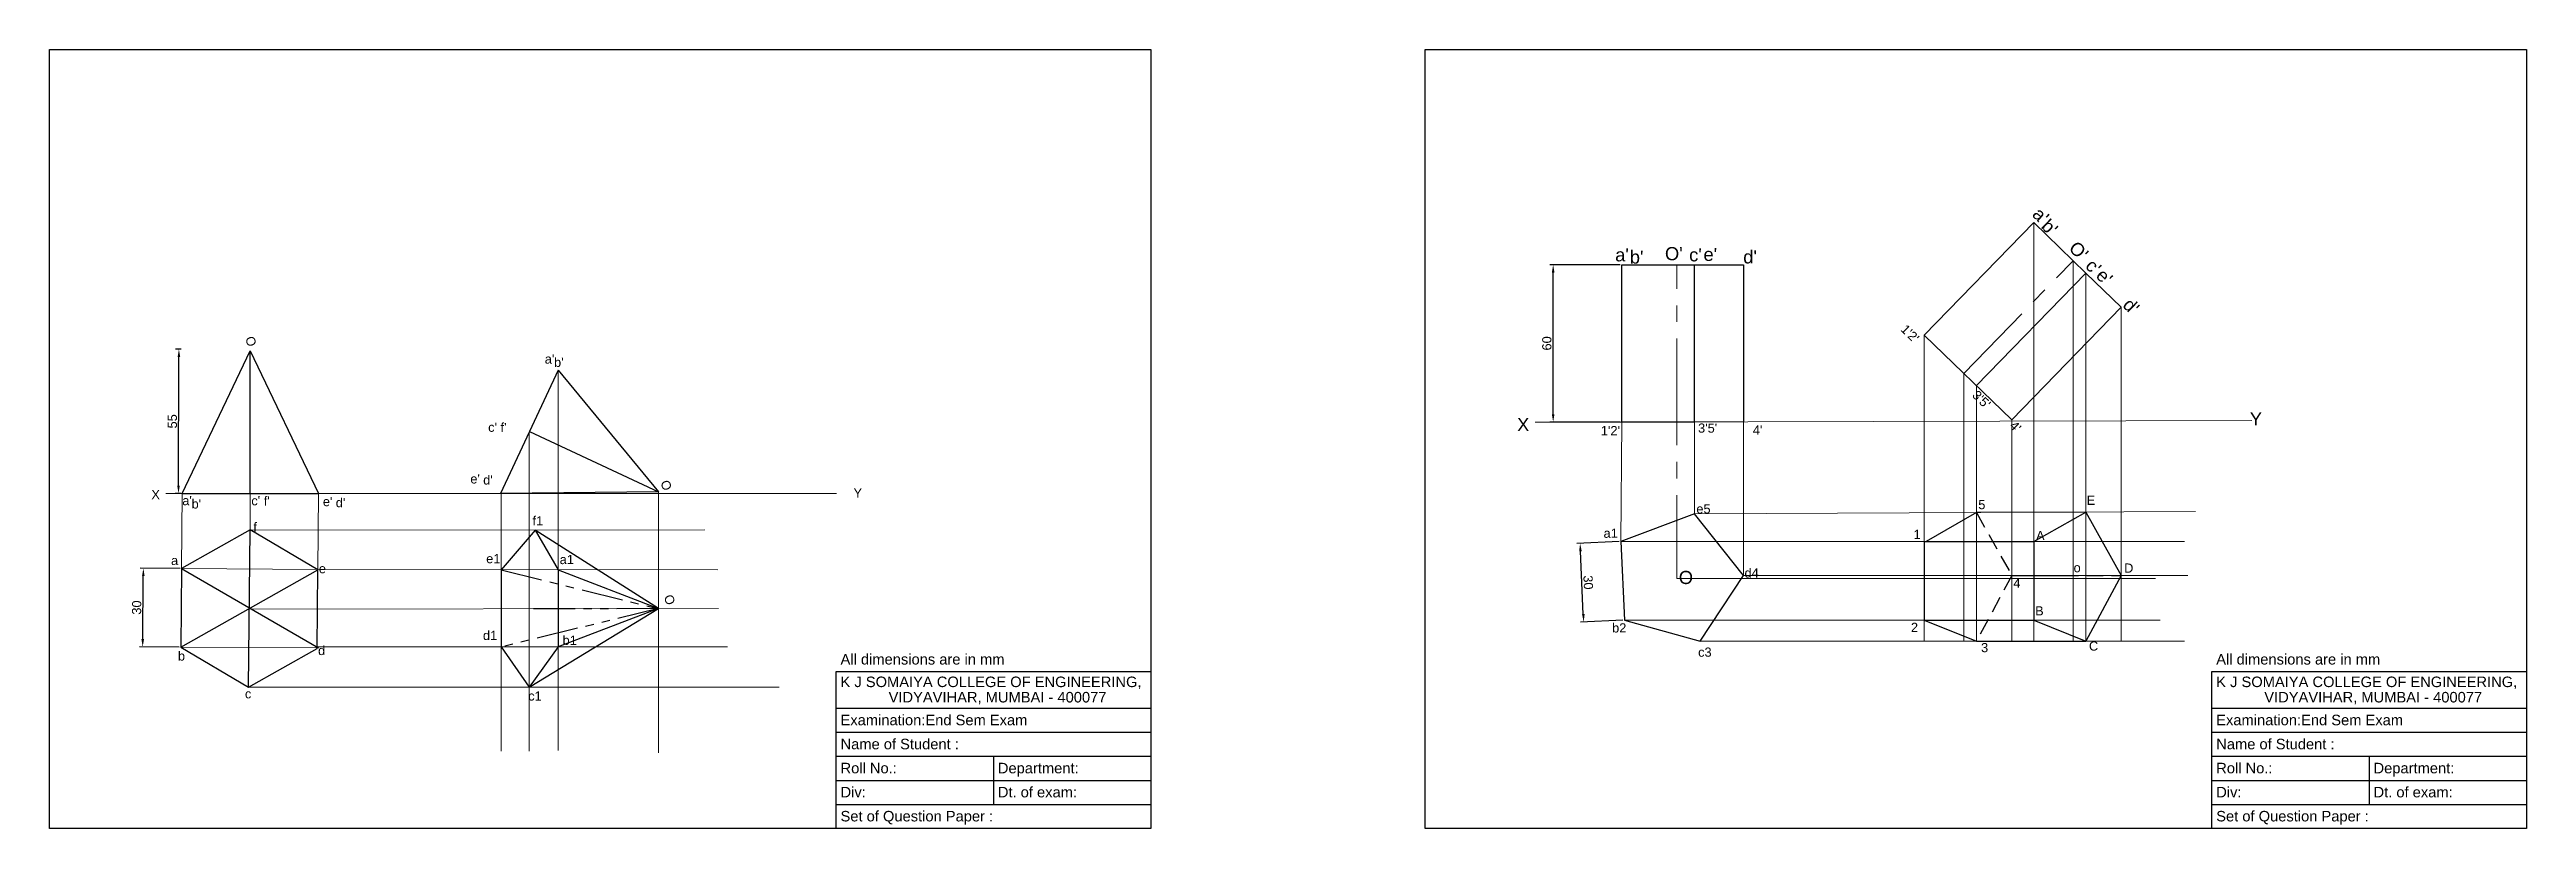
# Model space of a CAD drawing. Header units: millimetres. Extents: x 2649 to 6569, y 570 to 2859.
# Drawn here: x 2649 to 3594, y 570 to 867 of the extents above; entities that cross this region are included whole.
import ezdxf

# ---------------------------------------------------------------- set-up
doc = ezdxf.new("R2010")
doc.units = ezdxf.units.MM
for name, pattern in [('CENTER', [50.8, 31.75, -6.35, 6.35, -6.35]), ('HIDDEN', [9.525, 6.35, -3.175]), ('PHANTOM2', [31.75, 15.875, -3.175, 3.175, -3.175, 3.175, -3.175])]:
    doc.linetypes.add(name, pattern=pattern)
doc.styles.get("Standard").update_dxf_attribs({"font": 'arial.ttf', "height": 3.5})
doc.dimstyles.new('ISO-25', dxfattribs={"dimtxt": 3, "dimasz": 3, "dimexe": 1.25, "dimexo": 0.625, "dimtad": 1, "dimtxsty": 'Standard', "dimcen": 2.5, "dimadec": 0, "dimazin": 0, "dimtfac": 1, "dimtmove": 0, "dimatfit": 3, "dimfxl": 1, "dimarcsym": 0})

msp = doc.modelspace()

# ---------------------------------------------------------------- texts
at = {"lineweight": 9, "transparency": 33554687}
for s, height, p in [("a'", 5, (3405.239, 803.977)), ("b'", 5, (3408.648, 799.476)), ("O'", 5, (3419.168, 791.074)), ("c'", 5, (3425.48, 784.311)), ("e'", 5, (3429.513, 780.626)), ("d'", 5, (3439.735, 769.391)), ("1'2'", 3.5, (3355.145, 760.239)), ("3'5'", 3.5, (3382.405, 735.097)), ("4'", 3.5, (3396.669, 723.475))]:
    msp.add_text(s, height=height, rotation=315.84261, dxfattribs=at).set_placement(p)
for s, height, p in [("a'", 5, (3246.529, 786.45)), ("b'", 5, (3252.111, 785.596)), ("O'", 5, (3265.51, 786.897)), ("c'", 5, (3274.75, 786.442)), ("e'", 5, (3280.21, 786.608)), ("d'", 5, (3295.371, 785.668)), ("a'", 3.5, (2838.288, 747.464)), ("b'", 3.5, (2841.82, 746.223)), ('Y', 5, (3488.557, 723.894)), ("c'", 3.5, (2816.681, 721.456)), ("f'", 3.5, (2821.422, 721.363)), ('X', 5, (3209.12, 721.718)), ("1'2'", 3.5, (3241.059, 720.175)), ("3'5'", 3.5, (3278.131, 721.127)), ("4'", 3.5, (3299.029, 720.393)), ('X', 3.5, (2688.249, 695.753)), ("e'", 3.5, (2809.888, 701.763)), ("d'", 3.5, (2814.799, 701.364)), ('Y', 3.5, (2956.04, 696.398)), ("a'", 3.5, (2700.041, 693.465)), ("b'", 3.5, (2703.573, 692.223)), ("c'", 3.5, (2726.375, 693.432)), ("f'", 3.5, (2731.116, 693.338)), ("e'", 3.5, (2753.655, 693.108)), ("d'", 3.5, (2758.567, 692.709)), ('e5', 3.5, (3277.479, 690.327)), ('5', 3.5, (3385.001, 691.948)), ('E', 3.5, (3426.35, 693.612)), ('f', 3.5, (2727.135, 683.38)), ('a1', 3.5, (3242.096, 681.051)), ('1', 3.5, (3360.326, 680.608)), ('A', 3.5, (3407.045, 680.157)), ('a', 3.5, (2695.752, 670.667)), ('D', 3.5, (3440.629, 667.756)), ('e', 3.5, (2752.123, 667.538)), ('O', 5, (3270.789, 663.422)), ('4', 3.5, (3398.391, 662.007)), ('B', 3.5, (3406.687, 651.427)), ('b2', 3.5, (3245.355, 644.946)), ('2', 3.5, (3359.324, 645.142)), ('b', 3.5, (2698.366, 634.221)), ('d', 3.5, (2751.829, 636.331)), ('c3', 3.5, (3278.146, 635.699)), ('3', 3.5, (3386.072, 637.433)), ('C', 3.5, (3427.208, 638.022)), ('c', 3.5, (2723.924, 619.817))]:
    msp.add_text(s, height=height, dxfattribs=at).set_placement(p)
at = {"lineweight": 30, "transparency": 33554687}
for p in [(2723.927, 757.139), (2882.309, 702.245), (2883.612, 658.62)]:
    msp.add_text('O', height=3.5, rotation=290.001926, dxfattribs=at).set_placement(p)
for s, p in [('f1', (2833.634, 685.773)), ('e1', (2815.932, 671.341)), ('a1', (2843.982, 671.018)), ('d1', (2814.711, 642.08)), ('b1', (2845.072, 640.225)), ('c1', (2831.947, 618.979))]:
    msp.add_text(s, height=3.5, dxfattribs=at).set_placement(p)
at = {"linetype": 'CENTER', "lineweight": 9, "transparency": 33554687}
msp.add_text('d4', height=3.5, dxfattribs=at).set_placement((3295.861, 665.902))
at = {"transparency": 33554687}
for s, height, p in [('All dimensions are in mm', 4.00791, (2951.091, 632.726)), ('All dimensions are in mm', 4.00791, (3475.756, 632.726)), ('K J SOMAIYA COLLEGE OF ENGINEERING, ', 4.00791, (2951.091, 624.118)), ('K J SOMAIYA COLLEGE OF ENGINEERING, ', 4.00791, (3475.756, 624.118)), ('VIDYAVIHAR, MUMBAI - 400077', 4.00791, (2969.427, 618.266)), ('VIDYAVIHAR, MUMBAI - 400077', 4.00791, (3494.092, 618.266)), ('Examination:End Sem Exam ', 4.00791, (2951.091, 609.569)), ('Name of Student : ', 4.00791, (2951.091, 600.403)), ('Examination:End Sem Exam ', 4.00791, (3475.756, 609.569)), ('Name of Student : ', 4.00791, (3475.756, 600.403)), ('Roll No.: ', 4.0079, (2951.091, 591.236)), ('Department: ', 4.00791, (3011.091, 591.236)), ('Roll No.: ', 4.0079, (3475.756, 591.236)), ('Department: ', 4.00791, (3535.756, 591.236)), ('Div: ', 4.0079, (2951.091, 582.069)), ('Dt. of exam:', 4.00791, (3011.091, 582.069)), ('Div: ', 4.0079, (3475.756, 582.069)), ('Dt. of exam:', 4.00791, (3535.756, 582.069)), ('Set of Question Paper : ', 4.00791, (2951.091, 572.903)), ('Set of Question Paper : ', 4.00791, (3475.756, 572.903))]:
    msp.add_text(s, height=height, dxfattribs=at).set_placement(p)
at = {"lineweight": 9, "transparency": 33554687, "insert": (3421.352, 671.409), "char_height": 3.5, "attachment_point": 1}
msp.add_mtext_dynamic_manual_height_columns('o', width=3.04916, gutter_width=17.5, heights=[0], dxfattribs=at)

# ---------------------------------------------------------------- blocks, each defined once
blk = doc.blocks.new('*D48')
at = {"color": 0, "lineweight": -2, "transparency": 16777216}
for p, q in [((2699.17, 669.3), (2683.96, 669.44)), ((2684.96, 642.43), (2685.18, 666.43)), ((2698.89, 639.3), (2683.68, 639.44))]:
    blk.add_line(p, q, dxfattribs=at)
at = {"color": 0, "lineweight": 9, "transparency": 16777216}
for points in [[(2684.68, 666.43), (2685.68, 666.42), (2685.21, 669.43)], [(2684.46, 642.43), (2685.46, 642.43), (2684.93, 639.43)]]:
    blk.add_solid(points, dxfattribs=at)
at = {"layer": 'Defpoints', "color": 0, "lineweight": 9, "transparency": 16777216}
for p in [(2685.21, 669.43), (2699.79, 669.29), (2699.51, 639.3)]:
    blk.add_point(p, dxfattribs=at)
at = {"color": 0, "lineweight": 9, "transparency": 16777216, "insert": (2682.65, 654.45), "char_height": 3.5, "attachment_point": 5, "rotation": 89.47299}
blk.add_mtext('30', dxfattribs=at)
blk = doc.blocks.new('*D49')
at = {"color": 0, "lineweight": -2, "transparency": 16777216}
for p, q in [((2699.6, 752.95), (2697.51, 752.95)), ((2698.6, 700.95), (2698.75, 749.95)), ((2699.43, 697.95), (2697.34, 697.95))]:
    blk.add_line(p, q, dxfattribs=at)
at = {"color": 0, "lineweight": 9, "transparency": 16777216}
for points in [[(2698.25, 749.95), (2699.25, 749.95), (2698.76, 752.95)], [(2698.1, 700.95), (2699.1, 700.95), (2698.59, 697.95)]]:
    blk.add_solid(points, dxfattribs=at)
at = {"layer": 'Defpoints', "color": 0, "lineweight": 9, "transparency": 16777216}
for p in [(2698.76, 752.95), (2700.22, 752.95), (2700.05, 697.95)]:
    blk.add_point(p, dxfattribs=at)
at = {"color": 0, "lineweight": 9, "transparency": 16777216, "insert": (2696.27, 725.46), "char_height": 3.5, "attachment_point": 5, "rotation": 89.82408}
blk.add_mtext('55', dxfattribs=at)
blk = doc.blocks.new('*D50')
at = {"color": 0, "lineweight": -2, "transparency": 16777216}
for p, q in [((3248.08, 679.59), (3231.9, 678.85)), ((3234.38, 651.94), (3233.29, 675.91)), ((3249.44, 649.62), (3233.27, 648.88))]:
    blk.add_line(p, q, dxfattribs=at)
at = {"color": 0, "lineweight": 9, "transparency": 16777216}
for points in [[(3233.79, 675.94), (3232.79, 675.89), (3233.15, 678.91)], [(3234.88, 651.96), (3233.88, 651.92), (3234.51, 648.94)]]:
    blk.add_solid(points, dxfattribs=at)
at = {"layer": 'Defpoints', "color": 0, "lineweight": 9, "transparency": 16777216}
for p in [(3233.15, 678.91), (3248.7, 679.62), (3250.06, 649.65)]:
    blk.add_point(p, dxfattribs=at)
at = {"color": 0, "lineweight": 9, "transparency": 16777216, "insert": (3236.24, 664.04), "char_height": 3.5, "attachment_point": 5, "rotation": 272.60353}
blk.add_mtext('30', dxfattribs=at)
blk = doc.blocks.new('*D51')
at = {"color": 0, "lineweight": -2, "transparency": 16777216}
for p, q in [((3248.4, 785.18), (3221.63, 785.18)), ((3222.88, 728.18), (3222.88, 782.18)), ((3248.4, 725.18), (3221.63, 725.18))]:
    blk.add_line(p, q, dxfattribs=at)
at = {"color": 0, "lineweight": 9, "transparency": 16777216}
for points in [[(3222.38, 782.18), (3223.38, 782.18), (3222.88, 785.18)], [(3222.38, 728.18), (3223.38, 728.18), (3222.88, 725.18)]]:
    blk.add_solid(points, dxfattribs=at)
at = {"layer": 'Defpoints', "color": 0, "lineweight": 9, "transparency": 16777216}
for p in [(3222.88, 785.18), (3249.02, 785.18), (3249.02, 725.18)]:
    blk.add_point(p, dxfattribs=at)
at = {"color": 0, "lineweight": 9, "transparency": 16777216, "insert": (3220.47, 755.18), "char_height": 3.5, "attachment_point": 5, "rotation": 90}
blk.add_mtext('60', dxfattribs=at)

# ---------------------------------------------------------------- dimensions: what is measured, and where the dimension line sits
at = {"lineweight": 9, "transparency": 33554687}
dim = msp.add_linear_dim(base=(3222.877, 785.18), p1=(3249.021, 725.18), p2=(3249.021, 785.18), angle=90, dimstyle='ISO-25', dxfattribs=at)
dim.commit()
dim.dimension.update_dxf_attribs({"geometry": '*D51', "text_midpoint": (3220.465, 755.18)})
for p1, p2, distance, picture, middle in [((2700.054, 697.946), (2700.223, 752.946), 1.467, '*D49', (2696.267, 725.458)), ((3250.065, 649.648), (3248.702, 679.617), 15.566, '*D50', (3236.244, 664.035)), ((2699.515, 639.296), (2699.791, 669.295), 14.586, '*D48', (2682.655, 654.452))]:
    dim = msp.add_aligned_dim(p1=p1, p2=p2, distance=distance, dimstyle='ISO-25', dxfattribs=at)
    dim.commit()
    dim.dimension.update_dxf_attribs({"geometry": picture, "text_midpoint": middle})

# ---------------------------------------------------------------- linework, layer by layer
at = {"transparency": 33554687}
for p, q in [((2649.413, 867.22), (3069.413, 867.22)), ((2649.413, 570.22), (2649.413, 867.22)), ((3069.413, 867.22), (3069.413, 570.22)), ((3174.078, 867.22), (3594.078, 867.22)), ((3174.078, 570.22), (3174.078, 867.22)), ((3594.078, 867.22), (3594.078, 570.22)), ((2949.413, 630.044), (3069.413, 630.044)), ((2949.413, 570.22), (2949.413, 630.044)), ((3474.078, 630.044), (3594.078, 630.044)), ((3474.078, 570.22), (3474.078, 630.044)), ((2949.413, 616.054), (3069.413, 616.054)), ((3474.078, 616.054), (3594.078, 616.054)), ((2949.413, 606.887), (3069.413, 606.887)), ((3474.078, 606.887), (3594.078, 606.887)), ((2949.413, 597.72), (3069.413, 597.72)), ((3009.413, 597.72), (3009.413, 579.387)), ((3474.078, 597.72), (3594.078, 597.72)), ((3534.078, 597.72), (3534.078, 579.387)), ((2949.413, 588.554), (3069.413, 588.554)), ((3474.078, 588.554), (3594.078, 588.554)), ((2949.413, 579.387), (3069.413, 579.387)), ((3474.078, 579.387), (3594.078, 579.387)), ((3069.413, 570.22), (2649.413, 570.22)), ((3069.413, 570.22), (2949.413, 570.22)), ((3594.078, 570.22), (3174.078, 570.22)), ((3594.078, 570.22), (3474.078, 570.22))]:
    msp.add_line(p, q, dxfattribs=at)
at = {"lineweight": 30, "transparency": 33554687}
for p, q in [((3364.344, 758.284), (3406.142, 801.329)), ((3406.142, 801.329), (3426.059, 781.99)), ((3249.021, 725.18), (3249.021, 785.18)), ((3249.021, 785.18), (3276.783, 785.18)), ((3276.783, 725.18), (3276.783, 785.18)), ((3276.783, 785.18), (3295.501, 785.18)), ((3295.501, 785.18), (3295.501, 725.304)), ((3384.261, 738.944), (3426.059, 781.99)), ((3426.059, 781.99), (3439.488, 768.95)), ((3439.488, 768.95), (3397.776, 725.993)), ((3397.776, 725.993), (3364.344, 758.284)), ((2700.054, 697.946), (2725.909, 752.29)), ((2725.909, 697.946), (2725.909, 752.29)), ((2725.909, 752.29), (2752.018, 697.946)), ((2843.397, 745), (2821.348, 697.946)), ((2843.397, 745), (2881.635, 698.53)), ((2832.427, 721.589), (2881.635, 698.53)), ((3295.501, 725.304), (3249.021, 725.18)), ((2700.054, 697.946), (2752.018, 697.946)), ((2881.635, 698.53), (2821.348, 697.946)), ((3384.313, 690.667), (3365.174, 679.617)), ((3426.059, 690.858), (3384.313, 690.667)), ((3406.142, 679.617), (3426.059, 690.858)), ((3426.059, 690.858), (3439.488, 666.73)), ((2725.357, 624.058), (2725.909, 684.055)), ((2834.654, 683.994), (2821.679, 668.861)), ((2881.635, 654.027), (2834.654, 683.994)), ((2834.654, 683.994), (2843.397, 668.849)), ((3364.344, 679.617), (3364.344, 649.648)), ((3364.344, 679.617), (3406.142, 679.617)), ((3406.142, 679.617), (3406.142, 649.648)), ((2699.515, 639.296), (2751.75, 668.817)), ((2699.791, 669.295), (2752.032, 639.133)), ((2821.679, 668.861), (2821.679, 639.452)), ((2843.397, 668.849), (2843.397, 639.452)), ((2843.397, 668.849), (2881.635, 654.027)), ((3439.488, 666.73), (3426.059, 641.683)), ((2832.373, 624.058), (2881.635, 654.027)), ((2881.635, 654.027), (2843.397, 639.452)), ((3364.344, 649.648), (3384.313, 641.683)), ((3364.344, 649.648), (3406.142, 649.648)), ((3406.142, 649.648), (3426.059, 641.683)), ((2821.679, 639.452), (2832.373, 624.058)), ((2843.397, 639.452), (2832.373, 624.058)), ((3384.313, 641.683), (3426.059, 641.683))]:
    msp.add_line(p, q, dxfattribs=at)
at = {"lineweight": 9, "transparency": 33554534}
for p, q in [((3406.142, 801.329), (3406.142, 641.683)), ((3421.198, 786.709), (3421.198, 641.683)), ((3426.059, 781.99), (3426.059, 641.683)), ((3439.488, 768.95), (3439.488, 641.683)), ((3379.44, 743.704), (3379.44, 641.683)), ((3384.313, 738.997), (3384.313, 641.683)), ((3397.776, 725.993), (3397.776, 641.683)), ((3276.783, 690.174), (3467.816, 691.05)), ((3248.702, 679.617), (3463.629, 679.617)), ((3270.008, 665.57), (3452.604, 665.57)), ((3295.501, 666.73), (3464.886, 666.73)), ((3250.065, 649.648), (3454.418, 649.648)), ((3278.988, 641.683), (3463.629, 641.683))]:
    msp.add_line(p, q, dxfattribs=at)
at = {"linetype": 'CENTER', "lineweight": 9, "transparency": 33554687}
for p, q in [((3270.008, 725.236), (3270.008, 785.18)), ((3379.44, 743.704), (3421.198, 786.709))]:
    msp.add_line(p, q, dxfattribs=at)
at = {"lineweight": 9, "transparency": 33554687}
for p, q in [((3364.344, 758.284), (3364.344, 641.683)), ((3216.009, 725.18), (3276.783, 725.18)), ((3249.021, 725.18), (3489.367, 725.821)), ((3249.021, 725.18), (3295.501, 725.304)), ((2693.791, 697.946), (2949.568, 697.946)), ((2699.791, 669.295), (2700.054, 697.946)), ((2725.909, 684.055), (2725.909, 697.946)), ((2751.75, 668.817), (2752.018, 697.946)), ((3276.783, 690.174), (3295.501, 666.73)), ((3248.702, 679.617), (3249.383, 664.633))]:
    msp.add_line(p, q, dxfattribs=at)
at = {"lineweight": 9, "transparency": 33554559}
for p, q in [((2843.397, 745), (2843.397, 600.004)), ((2832.373, 721.473), (2832.373, 599.696)), ((3248.702, 679.617), (3249.021, 725.18)), ((3276.783, 725.18), (3276.783, 690.174)), ((3295.501, 666.73), (3295.501, 725.304)), ((2821.679, 697.946), (2821.679, 599.696)), ((2881.635, 698.53), (2881.635, 599.081)), ((2725.907, 683.897), (2899.327, 684.055)), ((2699.791, 669.295), (2751.751, 668.898)), ((2751.612, 668.898), (2904.26, 668.817)), ((2725.223, 653.825), (2904.568, 654.056)), ((2699.515, 639.296), (2752.032, 639.133)), ((2751.48, 639.452), (2907.959, 639.452)), ((2725.357, 624.058), (2927.685, 624.058))]:
    msp.add_line(p, q, dxfattribs=at)
at = {"linetype": 'CENTER', "lineweight": 9, "transparency": 33554559}
msp.add_line((3270.008, 665.57), (3270.008, 725.236), dxfattribs=at)
at = {"linetype": 'HIDDEN', "lineweight": 30, "transparency": 33554687}
for p, q in [((3384.313, 690.667), (3397.776, 666.73)), ((3397.776, 666.73), (3384.313, 641.683)), ((3397.776, 666.73), (3439.488, 666.73))]:
    msp.add_line(p, q, dxfattribs=at)
at = {"linetype": 'PHANTOM2', "lineweight": 30, "transparency": 33554687}
for p, q in [((2821.679, 668.861), (2881.635, 654.027)), ((2881.635, 654.027), (2821.679, 639.452)), ((2881.635, 654.027), (2832.373, 653.963))]:
    msp.add_line(p, q, dxfattribs=at)
at = {"linetype": 'CENTER', "lineweight": 30, "transparency": 33554687}
msp.add_line((3397.776, 666.73), (3421.198, 666.73), dxfattribs=at)
at = {"lineweight": 30, "transparency": 33554687}
for points in [[(3248.702, 679.617), (3250.065, 649.648), (3278.988, 641.683), (3295.501, 666.73), (3276.783, 690.174)], [(2699.515, 639.296), (2725.357, 624.058), (2751.474, 638.818), (2751.75, 668.817), (2725.909, 684.055), (2699.791, 669.295)]]:
    msp.add_lwpolyline(points, close=True, dxfattribs=at)

msp.set_redraw_order([(e.dxf.handle, doc.entitydb.next_handle()) for e in msp.query("TEXT MTEXT ATTDEF DIMENSION ARC_DIMENSION")])  # texts and dimensions are drawn at this point

doc.saveas('drawing.dxf')
